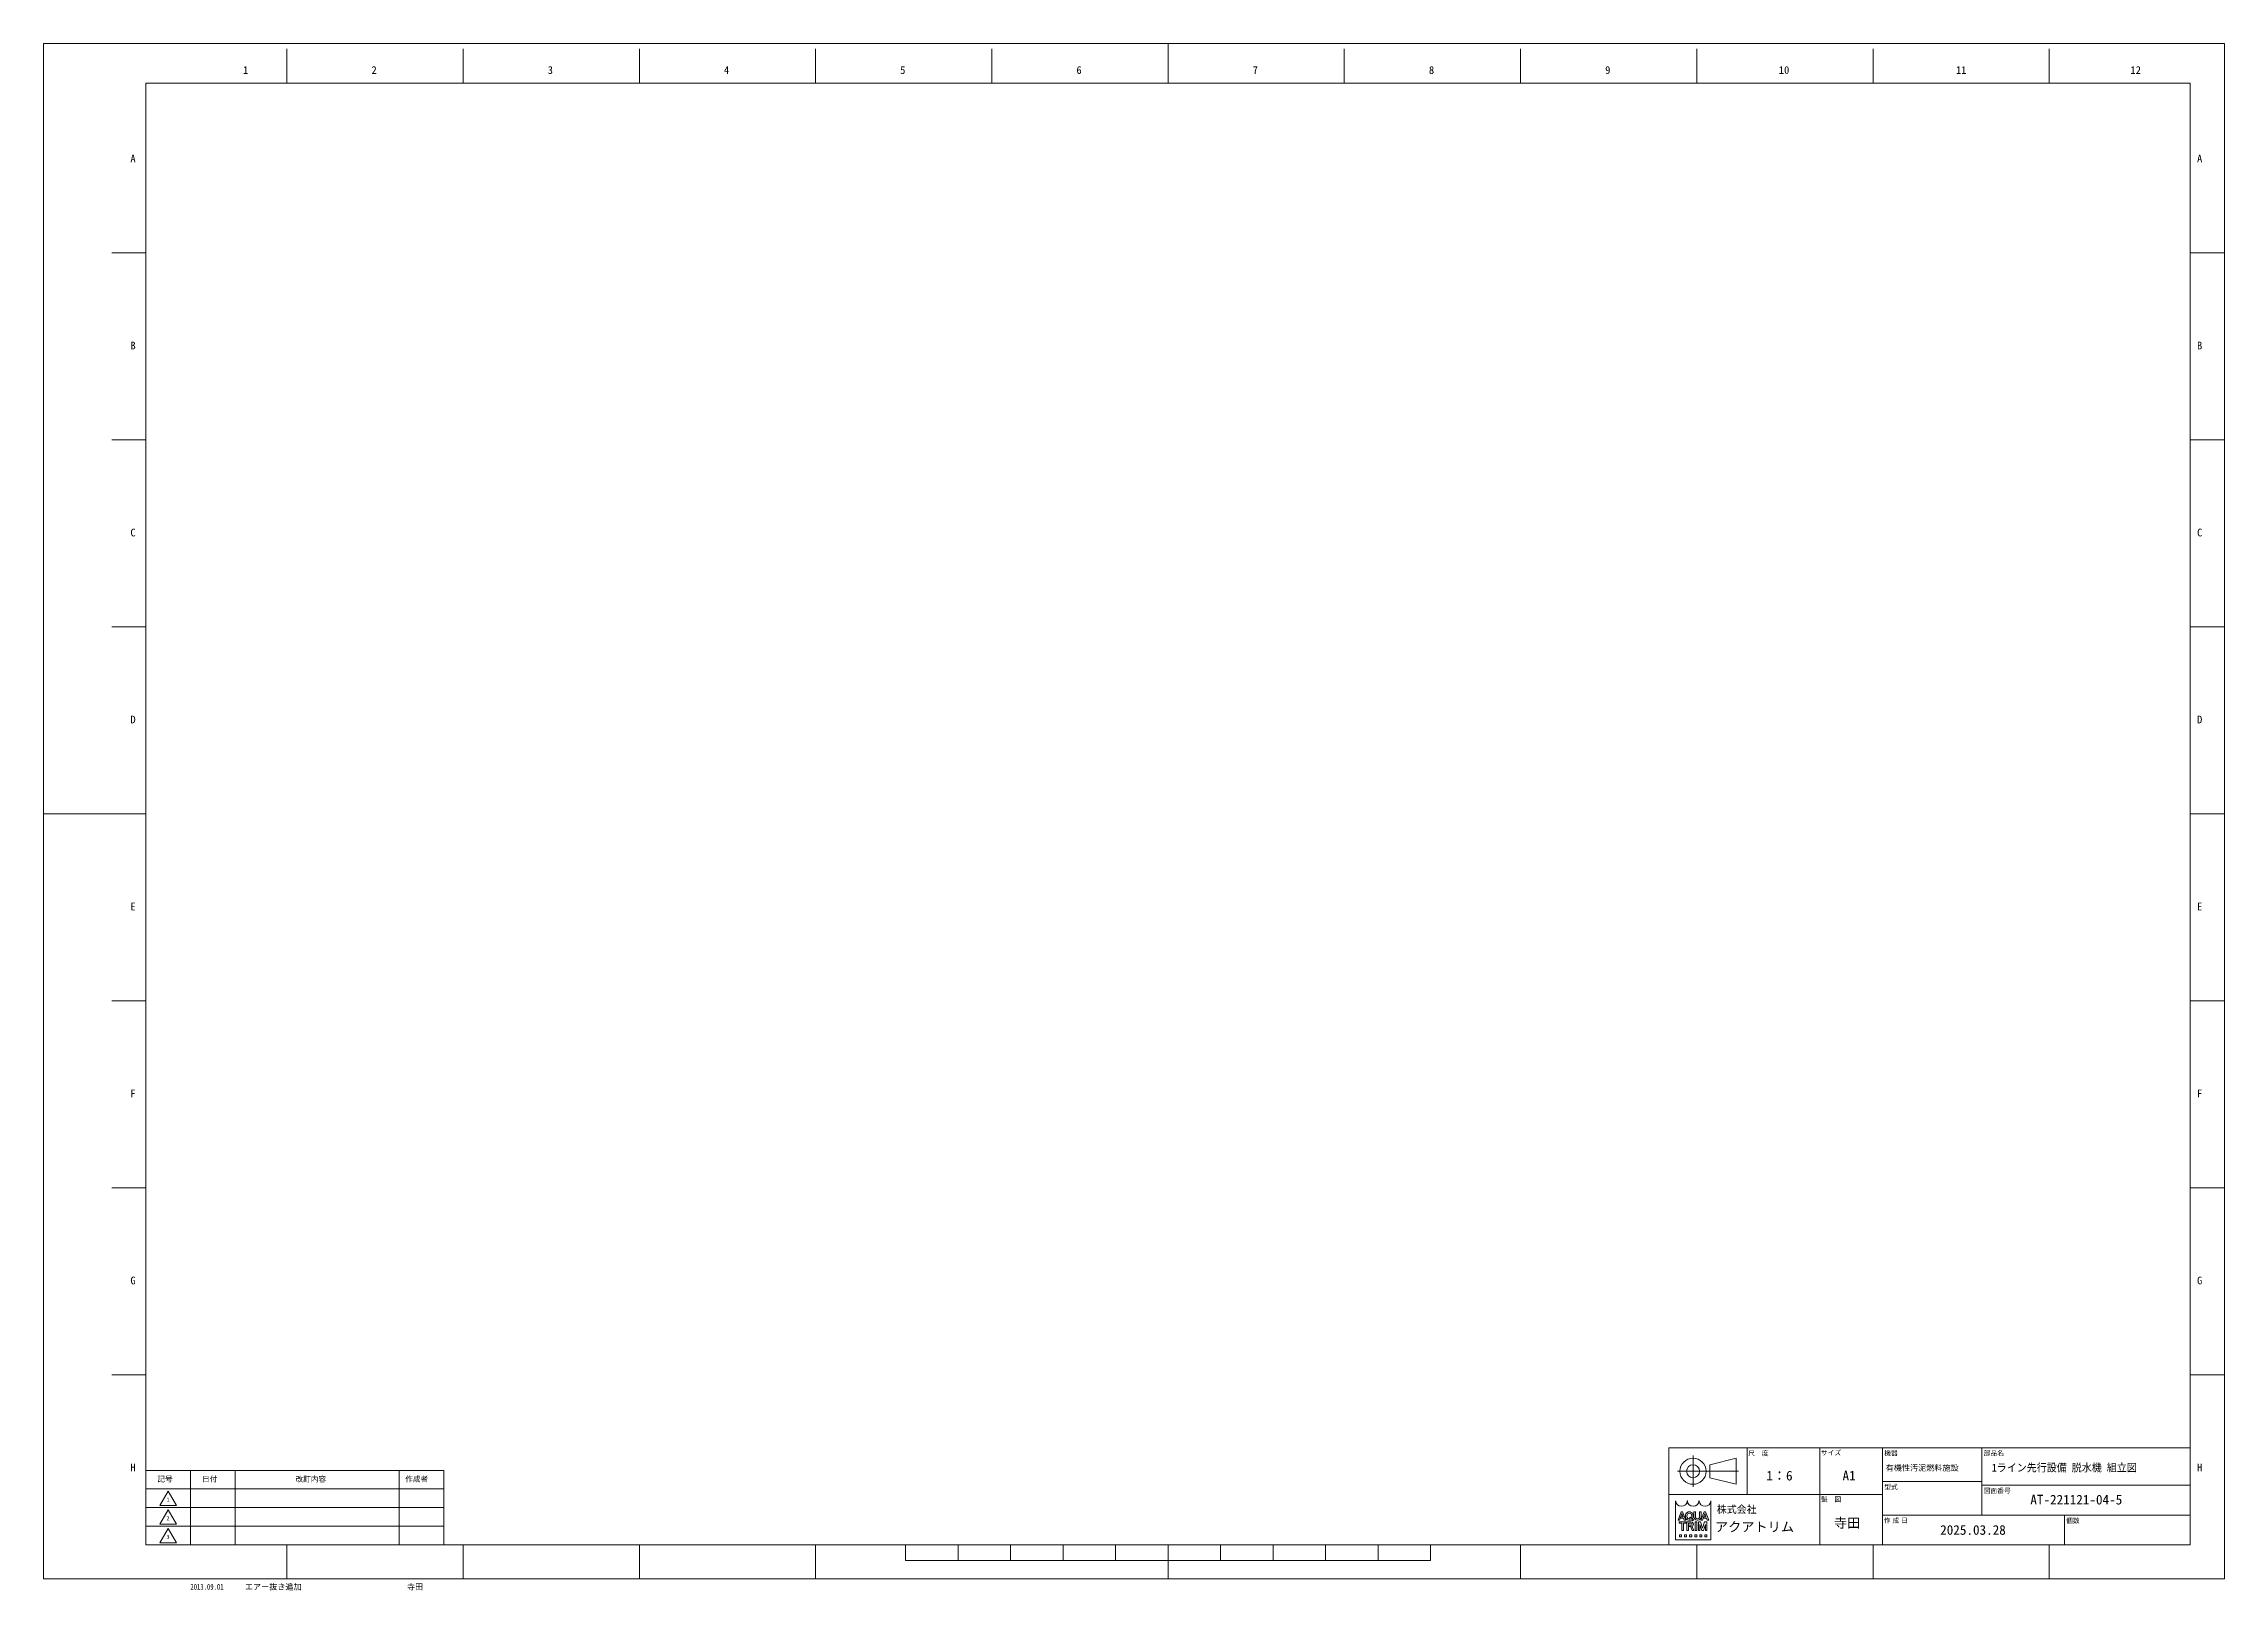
# Model space of a CAD drawing. Units: millimetres at full size. Extents: x -32787 to 32787, y -11878 to 14562.
# Drawn here: x 1551 to 6521, y -11517 to -7993 of the extents above; entities that cross this region are included whole.
import ezdxf
from ezdxf.enums import TextEntityAlignment as Align

# ---------------------------------------------------------------- set-up
doc = ezdxf.new("R2010")
doc.units = ezdxf.units.MM
doc.header["$LTSCALE"] = 9.6
doc.layers.add('0-0_90_FRAME', color=2, linetype='Continuous', lineweight=9)
doc.layers.add('0-1_91_BLANK', color=6, linetype='Continuous', lineweight=9)
doc.styles.add('ＭＳ ゴシック', font='')
doc.styles.add('ＭＳ Ｐゴシック', font='')
doc.styles.get('ＭＳ ゴシック').set_extended_font_data('MS Gothic')
doc.styles.get('ＭＳ Ｐゴシック').set_extended_font_data('MS PGothic')

msp = doc.modelspace()

# ---------------------------------------------------------------- texts
at = {"layer": '0-0_90_FRAME', "color": 134}
for s, height, style, p in [('1', 17.6, 'ＭＳ ゴシック', (2005.726, -8067.153)), ('2', 17.6, 'ＭＳ ゴシック', (2298.518, -8067.153)), ('3', 17.6, 'ＭＳ ゴシック', (2700.118, -8067.153)), ('4', 17.6, 'ＭＳ ゴシック', (3101.719, -8067.153)), ('5', 17.6, 'ＭＳ ゴシック', (3503.319, -8067.153)), ('6', 17.6, 'ＭＳ ゴシック', (3904.92, -8067.153)), ('7', 17.6, 'ＭＳ ゴシック', (4306.52, -8067.153)), ('8', 17.6, 'ＭＳ ゴシック', (4708.121, -8067.153)), ('9', 17.6, 'ＭＳ ゴシック', (5109.721, -8067.153)), ('10', 17.6, 'ＭＳ ゴシック', (5505.321, -8067.153)), ('11', 17.6, 'ＭＳ ゴシック', (5908.922, -8067.153)), ('12', 17.6, 'ＭＳ ゴシック', (6306.522, -8067.153)), ('A', 17.6, 'ＭＳ ゴシック', (1749.209, -8268.863)), ('A', 17.6, 'ＭＳ ゴシック', (6458.36, -8268.863)), ('B', 17.6, 'ＭＳ ゴシック', (1749.209, -8694.846)), ('B', 17.6, 'ＭＳ ゴシック', (6458.36, -8694.846)), ('C', 17.6, 'ＭＳ ゴシック', (1749.209, -9120.83)), ('C', 17.6, 'ＭＳ ゴシック', (6458.36, -9120.83)), ('D', 17.6, 'ＭＳ ゴシック', (1749.209, -9546.813)), ('D', 17.6, 'ＭＳ ゴシック', (6458.36, -9546.813)), ('E', 17.6, 'ＭＳ ゴシック', (1749.209, -9972.796)), ('E', 17.6, 'ＭＳ ゴシック', (6458.36, -9972.796)), ('F', 17.6, 'ＭＳ ゴシック', (1749.209, -10398.779)), ('F', 17.6, 'ＭＳ ゴシック', (6458.36, -10398.779)), ('G', 17.6, 'ＭＳ ゴシック', (1749.209, -10824.763)), ('G', 17.6, 'ＭＳ ゴシック', (6458.36, -10824.763)), ('H', 17.6, 'ＭＳ ゴシック', (1749.209, -11250.746)), ('尺\u3000度', 11, 'ＭＳ Ｐゴシック', (5435.79, -11213.123)), ('サイズ', 11, 'ＭＳ Ｐゴシック', (5601.262, -11212.004)), ('機器', 11, 'ＭＳ Ｐゴシック', (5745.619, -11212.875)), ('有機性汚泥燃料施設', 13.2, 'ＭＳ ゴシック', (5748.848, -11248.282)), ('部品名', 11, 'ＭＳ Ｐゴシック', (5972.191, -11212.875)), ('H', 17.6, 'ＭＳ ゴシック', (6458.36, -11250.746)), ('記号', 12.44, 'ＭＳ Ｐゴシック', (1810.769, -11272.952)), ('日付', 12.44, 'ＭＳ Ｐゴシック', (1912.598, -11272.952)), ('改訂内容', 12.44, 'ＭＳ Ｐゴシック', (2125.512, -11273.241)), ('作成者', 12.44, 'ＭＳ Ｐゴシック', (2375.455, -11272.952)), ('1：6', 21.99, 'ＭＳ ゴシック', (5476.85, -11272.95)), ('A1', 21.99, 'ＭＳ ゴシック', (5650.564, -11272.95)), ('型式', 11, 'ＭＳ Ｐゴシック', (5745.619, -11289.997)), ('1', 9.332, 'ＭＳ ゴシック', (1831.32, -11317.437)), ('製\u3000図', 11, 'ＭＳ Ｐゴシック', (5601.262, -11318.076)), ('図面番号', 11, 'ＭＳ Ｐゴシック', (5972.191, -11298.482)), ('AT-221121-04-5', 21.99, 'ＭＳ ゴシック', (6078.482, -11327.618)), ('2', 9.332, 'ＭＳ ゴシック', (1831.32, -11359.866)), ('寺田', 21.99, 'ＭＳ ゴシック', (5631.071, -11380.533)), ('作 成 日', 11, 'ＭＳ Ｐゴシック', (5744.584, -11366.188)), ('2025.03.28', 21.99, 'ＭＳ ゴシック', (5873.049, -11396.671)), ('個数', 11, 'ＭＳ Ｐゴシック', (6159.918, -11366.603)), ('3', 9.332, 'ＭＳ ゴシック', (1831.32, -11402.294))]:
    msp.add_text(s, height=height, dxfattribs=dict(at, style=style)).set_placement(p, align=Align.BOTTOM_LEFT)
at = {"layer": '0-0_90_FRAME', "color": 134, "style": 'ＭＳ ゴシック', "width": 0.95}
msp.add_text('1ライン先行設備 脱水機 組立図', height=17.6, dxfattribs=at).set_placement((5990.557, -11251.24), align=Align.BOTTOM_LEFT)
at = {"layer": '0-0_90_FRAME', "style": 'ＭＳ ゴシック'}
for s, height, p in [('株式会社', 16.63, (5364.048, -11345.562)), ('アクアトリム', 21.99, (5359.871, -11389.619))]:
    msp.add_text(s, height=height, dxfattribs=at).set_placement(p, align=Align.BOTTOM_LEFT)
at = {"layer": '0-0_90_FRAME', "color": 3, "style": 'ＭＳ ゴシック', "width": 0.7}
msp.add_text('2013.09.01', height=13.2, dxfattribs=at).set_placement((1885.97, -11519.188), align=Align.BOTTOM_LEFT)
at = {"layer": '0-0_90_FRAME', "color": 3, "style": 'ＭＳ ゴシック'}
for s, p in [('エアー抜き追加', (2010.057, -11519.188)), ('寺田', (2379.418, -11519.188))]:
    msp.add_text(s, height=13.2, dxfattribs=at).set_placement(p, align=Align.BOTTOM_LEFT)

# ---------------------------------------------------------------- linework, layer by layer
at = {"layer": '0-0_90_FRAME', "color": 6}
for p, q in [((4113.72, -7992.871), (4113.72, -8082.643)), ((1551.465, -9747.805), (1784.541, -9747.805)), ((6520.671, -9747.805), (6442.899, -9747.805)), ((3515.477, -11448.861), (3515.477, -11412.966)), ((3635.126, -11448.861), (3635.126, -11412.966)), ((3754.774, -11448.861), (3754.774, -11412.966)), ((3874.423, -11448.861), (3874.423, -11412.966)), ((3994.071, -11448.861), (3994.071, -11412.966)), ((4113.72, -11490.39), (4113.72, -11412.966)), ((4233.368, -11448.861), (4233.368, -11412.966)), ((4353.017, -11448.861), (4353.017, -11412.966)), ((4472.666, -11448.861), (4472.666, -11412.966)), ((4592.314, -11448.861), (4592.314, -11412.966)), ((4711.963, -11448.861), (4711.963, -11412.966)), ((3515.477, -11448.861), (4711.963, -11448.861))]:
    msp.add_line(p, q, dxfattribs=at)
at = {"layer": '0-0_90_FRAME'}
for p, q in [((2105.718, -8082.643), (2105.718, -8004.871)), ((2507.318, -8082.643), (2507.318, -8004.871)), ((2908.919, -8082.643), (2908.919, -8004.871)), ((3310.519, -8082.643), (3310.519, -8004.871)), ((3712.119, -8082.643), (3712.119, -8004.871)), ((4515.32, -8082.643), (4515.32, -8004.871)), ((4916.921, -8082.643), (4916.921, -8004.871)), ((5318.521, -8082.643), (5318.521, -8004.871)), ((5720.122, -8082.643), (5720.122, -8004.871)), ((6121.722, -8082.643), (6121.722, -8004.871)), ((1784.541, -8469.855), (1706.769, -8469.855)), ((6520.671, -8469.855), (6442.899, -8469.855)), ((1784.541, -8895.838), (1706.769, -8895.838)), ((6520.671, -8895.838), (6442.899, -8895.838)), ((1784.541, -9321.821), (1706.769, -9321.821)), ((6520.671, -9321.821), (6442.899, -9321.821)), ((1784.541, -10173.788), (1706.769, -10173.788)), ((6520.671, -10173.788), (6442.899, -10173.788)), ((1784.541, -10599.771), (1706.769, -10599.771)), ((6520.671, -10599.771), (6442.899, -10599.771)), ((1784.541, -11025.754), (1706.769, -11025.754)), ((6520.671, -11025.754), (6442.899, -11025.754)), ((5275.718, -11357.055), (5275.718, -11356.963)), ((5275.718, -11357.055), (5279.167, -11357.055)), ((5278.211, -11360.898), (5293.965, -11360.898)), ((5278.211, -11360.898), (5278.211, -11363.587)), ((5278.211, -11363.587), (5283.974, -11363.587)), ((5279.167, -11357.055), (5284.556, -11341.923)), ((5281.048, -11351.99), (5282.087, -11349.07)), ((5281.048, -11351.99), (5288.141, -11351.99)), ((5282.087, -11349.07), (5287.101, -11349.07)), ((5282.963, -11337.843), (5286.149, -11337.843)), ((5284.359, -11380.11), (5284.359, -11363.972)), ((5287.101, -11349.07), (5284.556, -11341.923)), ((5293.393, -11356.963), (5286.149, -11337.843)), ((5287.817, -11380.11), (5287.817, -11363.972)), ((5288.201, -11363.587), (5293.965, -11363.587)), ((5292.574, -11346.297), (5292.574, -11348.602)), ((5293.393, -11357.055), (5293.393, -11356.963)), ((5293.965, -11360.898), (5293.965, -11363.587)), ((5295.776, -11346.523), (5295.776, -11348.367)), ((5296.155, -11360.898), (5296.155, -11380.11)), ((5296.155, -11360.898), (5304.992, -11360.898)), ((5299.613, -11363.587), (5305.453, -11363.587)), ((5299.728, -11371.005), (5299.728, -11368.316)), ((5299.728, -11368.316), (5305.453, -11368.316)), ((5299.728, -11371.005), (5303.501, -11371.005)), ((5302.156, -11351.962), (5303.858, -11350.155)), ((5302.156, -11351.962), (5303.725, -11353.489)), ((5303.858, -11350.155), (5310.974, -11356.019)), ((5304.927, -11371.968), (5307.852, -11380.11)), ((5305.909, -11351.754), (5308.385, -11353.794)), ((5306.079, -11355.78), (5308.751, -11358.38)), ((5307.046, -11346.523), (5307.046, -11348.367)), ((5308.268, -11371.849), (5311.579, -11379.956)), ((5308.751, -11358.38), (5310.974, -11356.019)), ((5310.249, -11346.297), (5310.249, -11348.602)), ((5312.025, -11349.297), (5312.025, -11337.843)), ((5315.483, -11337.843), (5312.025, -11337.843)), ((5314.493, -11360.898), (5318.719, -11360.898)), ((5314.493, -11360.898), (5314.493, -11363.587)), ((5314.493, -11380.11), (5314.493, -11377.42)), ((5314.877, -11377.036), (5314.877, -11363.972)), ((5315.483, -11348.602), (5315.483, -11337.843)), ((5318.335, -11377.036), (5318.335, -11363.972)), ((5318.719, -11360.898), (5318.719, -11363.587)), ((5320.67, -11357.055), (5319.517, -11357.055)), ((5322.181, -11360.898), (5327.199, -11360.898)), ((5330.058, -11380.11), (5325.636, -11366.661)), ((5331.787, -11374.851), (5327.199, -11360.898)), ((5327.968, -11357.055), (5327.968, -11356.963)), ((5327.968, -11357.055), (5331.417, -11357.055)), ((5328.163, -11349.297), (5328.163, -11337.843)), ((5331.417, -11357.055), (5336.806, -11341.923)), ((5331.787, -11374.851), (5336.375, -11360.898)), ((5333.298, -11351.99), (5334.337, -11349.07)), ((5333.298, -11351.99), (5340.391, -11351.99)), ((5333.516, -11380.11), (5337.938, -11366.661)), ((5334.337, -11349.07), (5339.351, -11349.07)), ((5335.213, -11337.843), (5338.399, -11337.843)), ((5341.396, -11360.898), (5336.375, -11360.898)), ((5339.351, -11349.07), (5336.806, -11341.923)), ((5345.643, -11356.963), (5338.399, -11337.843)), ((5345.643, -11357.055), (5345.643, -11356.963)), ((2105.718, -11490.39), (2105.718, -11412.966)), ((2507.318, -11490.39), (2507.318, -11412.966)), ((2908.919, -11490.39), (2908.919, -11412.966)), ((3310.519, -11490.39), (3310.519, -11412.966)), ((4916.921, -11490.39), (4916.921, -11412.966)), ((5279.173, -11390.171), (5279.173, -11394.782)), ((5284.359, -11380.11), (5287.817, -11380.11)), ((5290.7, -11390.171), (5290.7, -11394.782)), ((5302.227, -11390.171), (5302.227, -11394.782)), ((5307.852, -11380.11), (5311.579, -11380.11)), ((5311.579, -11379.956), (5311.579, -11380.11)), ((5313.755, -11390.171), (5313.755, -11394.782)), ((5318.521, -11490.39), (5318.521, -11412.966)), ((5325.282, -11390.171), (5325.282, -11394.782)), ((5330.058, -11380.11), (5333.516, -11380.11)), ((5341.42, -11390.171), (5341.42, -11394.782)), ((5720.122, -11490.39), (5720.122, -11412.966)), ((6121.722, -11490.39), (6121.722, -11412.966))]:
    msp.add_line(p, q, dxfattribs=at)
at = {"layer": '0-0_90_FRAME', "color": 134}
for p, q in [((5309.844, -11281.013), (5309.844, -11209.733)), ((5433.099, -11298.409), (5433.099, -11192.338)), ((5598.57, -11412.966), (5598.57, -11192.338)), ((5741.542, -11412.966), (5741.542, -11192.338)), ((5968.113, -11192.338), (5968.113, -11345.08)), ((1886.369, -11412.966), (1886.369, -11243.252)), ((1988.198, -11412.966), (1988.198, -11243.252)), ((2361.569, -11412.966), (2361.569, -11243.252)), ((5274.204, -11245.373), (5413.794, -11245.373)), ((5741.542, -11268.709), (5968.113, -11268.709)), ((5968.113, -11277.195), (6442.899, -11277.195)), ((1784.541, -11285.68), (2463.398, -11285.68)), ((1784.541, -11328.109), (2463.398, -11328.109)), ((5741.542, -11298.409), (5254.899, -11298.409)), ((1784.541, -11370.538), (2463.398, -11370.538)), ((5741.542, -11345.08), (6442.899, -11345.08)), ((6156.356, -11345.08), (6156.356, -11412.966))]:
    msp.add_line(p, q, dxfattribs=at)
at = {"layer": '0-0_90_FRAME', "color": 6}
msp.add_lwpolyline([(1784.541, -11412.966), (6442.899, -11412.966), (6442.899, -8082.643), (1784.541, -8082.643)], close=True, dxfattribs=at)
at = {"layer": '0-0_90_FRAME', "color": 134}
for points in [[(5254.899, -11412.966), (6442.899, -11412.966), (6442.899, -11192.338), (5254.899, -11192.338)], [(5348.454, -11230.523), (5407.854, -11215.673), (5407.854, -11275.073), (5348.454, -11260.223)], [(1784.541, -11412.966), (2463.398, -11412.966), (2463.398, -11243.252), (1784.541, -11243.252)], [(1816.362, -11323.603), (1835.455, -11290.533), (1854.548, -11323.603)], [(1816.362, -11366.031), (1835.455, -11332.961), (1854.548, -11366.031)], [(1816.362, -11408.46), (1835.455, -11375.39), (1854.548, -11408.46)]]:
    msp.add_lwpolyline(points, close=True, dxfattribs=at)
at = {"layer": '0-0_90_FRAME'}
for points in [[(5350.641, -11312.939), (5350.641, -11401.698), (5269.951, -11401.698), (5269.951, -11312.939)], [(5275.718, -11357.055), (5275.718, -11356.963), (5282.963, -11337.843)], [(5293.393, -11357.055), (5289.944, -11357.055), (5288.141, -11351.99)], [(5296.155, -11380.11), (5299.613, -11380.11), (5299.613, -11363.587)], [(5314.493, -11380.11), (5318.719, -11380.11), (5318.719, -11377.42)], [(5322.181, -11360.898), (5322.181, -11380.11), (5325.639, -11380.11), (5325.636, -11366.661)], [(5324.705, -11348.602), (5324.705, -11337.843), (5328.163, -11337.843)], [(5327.968, -11357.055), (5327.968, -11356.963), (5335.213, -11337.843)], [(5337.938, -11366.661), (5337.938, -11380.11), (5341.396, -11380.11), (5341.396, -11360.898)], [(5345.643, -11357.055), (5342.194, -11357.055), (5340.391, -11351.99)], [(5279.173, -11390.171), (5283.784, -11390.171), (5283.784, -11394.782), (5279.173, -11394.782)], [(5290.7, -11390.171), (5295.311, -11390.171), (5295.311, -11394.782), (5290.7, -11394.782)], [(5302.227, -11390.171), (5306.838, -11390.171), (5306.838, -11394.782), (5302.227, -11394.782)], [(5313.755, -11390.171), (5318.365, -11390.171), (5318.365, -11394.782), (5313.755, -11394.782)], [(5325.282, -11390.171), (5329.893, -11390.171), (5329.893, -11394.782), (5325.282, -11394.782)], [(5341.42, -11390.171), (5336.809, -11390.171), (5336.809, -11394.782), (5341.42, -11394.782)]]:
    msp.add_lwpolyline(points, dxfattribs=at)
at = {"layer": '0-0_90_FRAME', "color": 134}
for radius in [29.7, 14.85]:
    msp.add_circle((5309.844, -11245.373), radius, dxfattribs=at)
at = {"layer": '0-0_90_FRAME'}
for centre, radius, start, end in [((5269.951, -11313.324), 0.384, 0, 90), ((5296.848, -11313.324), 0.384, 0, 180), ((5296.848, -11313.324), 0.384, 0, 90), ((5323.745, -11313.324), 0.384, 0, 180), ((5350.641, -11313.324), 0.384, 90, 180), ((5283.974, -11363.972), 0.384, 0, 90), ((5288.201, -11363.972), 0.384, 90, 180), ((5303.501, -11372.542), 1.537, 21.9283, 90), ((5305.371, -11365.952), 2.366, 271.99706, 88.00294), ((5305.943, -11372.801), 2.512, 22.27295, 58.55311), ((5320.148, -11348.95), 8.13, 182.45003, 265.55526), ((5314.493, -11363.972), 0.384, 0, 90), ((5314.493, -11377.036), 0.384, 270, 0), ((5322.342, -11348.692), 6.86, 179.25279, 218.96457), ((5320.094, -11347.403), 6.396, 241.15773, 298.84227), ((5318.719, -11363.972), 0.384, 90, 180), ((5318.719, -11377.036), 0.384, 180, 270), ((5320.04, -11348.95), 8.13, 274.44474, 357.54997), ((5317.845, -11348.692), 6.86, 321.03543, 0.74721)]:
    msp.add_arc(centre, radius, start, end, dxfattribs=at)
for centre, major_axis, ratio, start_param, end_param in [((5283.4, -11313.324), (-13.064, 0), 0.882353, 6.28318531, 9.42477796), ((5310.296, -11313.324), (-13.064, 0), 0.882353, 6.28318531, 9.42477796), ((5337.193, -11313.324), (-13.064, 0), 0.882353, 6.28318531, 9.42477796), ((5301.411, -11346.297), (-8.837, 0), 0.956522, 3.14159265, 6.28318531), ((5301.411, -11348.602), (-8.837, 0), 0.956522, 6.28318531, 8.41045586), ((5301.411, -11346.523), (5.635, 0), 0.994718, 6.28318531, 9.42477796), ((5301.411, -11348.376), (5.635, 0), 0.995036, 3.14159265, 5.13549259), ((5304.992, -11365.952), (-6.202, 0), 0.81482, 1.94406945, 4.71238898), ((5301.411, -11348.376), (5.635, 0), 0.995036, 5.63666712, 6.28318531), ((5301.411, -11348.602), (-8.837, 0), 0.956522, 2.48020459, 3.14159265)]:
    msp.add_ellipse(centre, major_axis=major_axis, ratio=ratio, start_param=start_param, end_param=end_param, dxfattribs=at)
at = {"layer": '0-1_91_BLANK'}
msp.add_lwpolyline([(1551.465, -11490.39), (6520.671, -11490.39), (6520.671, -7992.871), (1551.465, -7992.871)], close=True, dxfattribs=at)

msp.set_redraw_order([(e.dxf.handle, doc.entitydb.next_handle()) for e in msp.query("TEXT MTEXT ATTDEF DIMENSION ARC_DIMENSION")])  # texts and dimensions are drawn at this point

doc.saveas('drawing.dxf')
